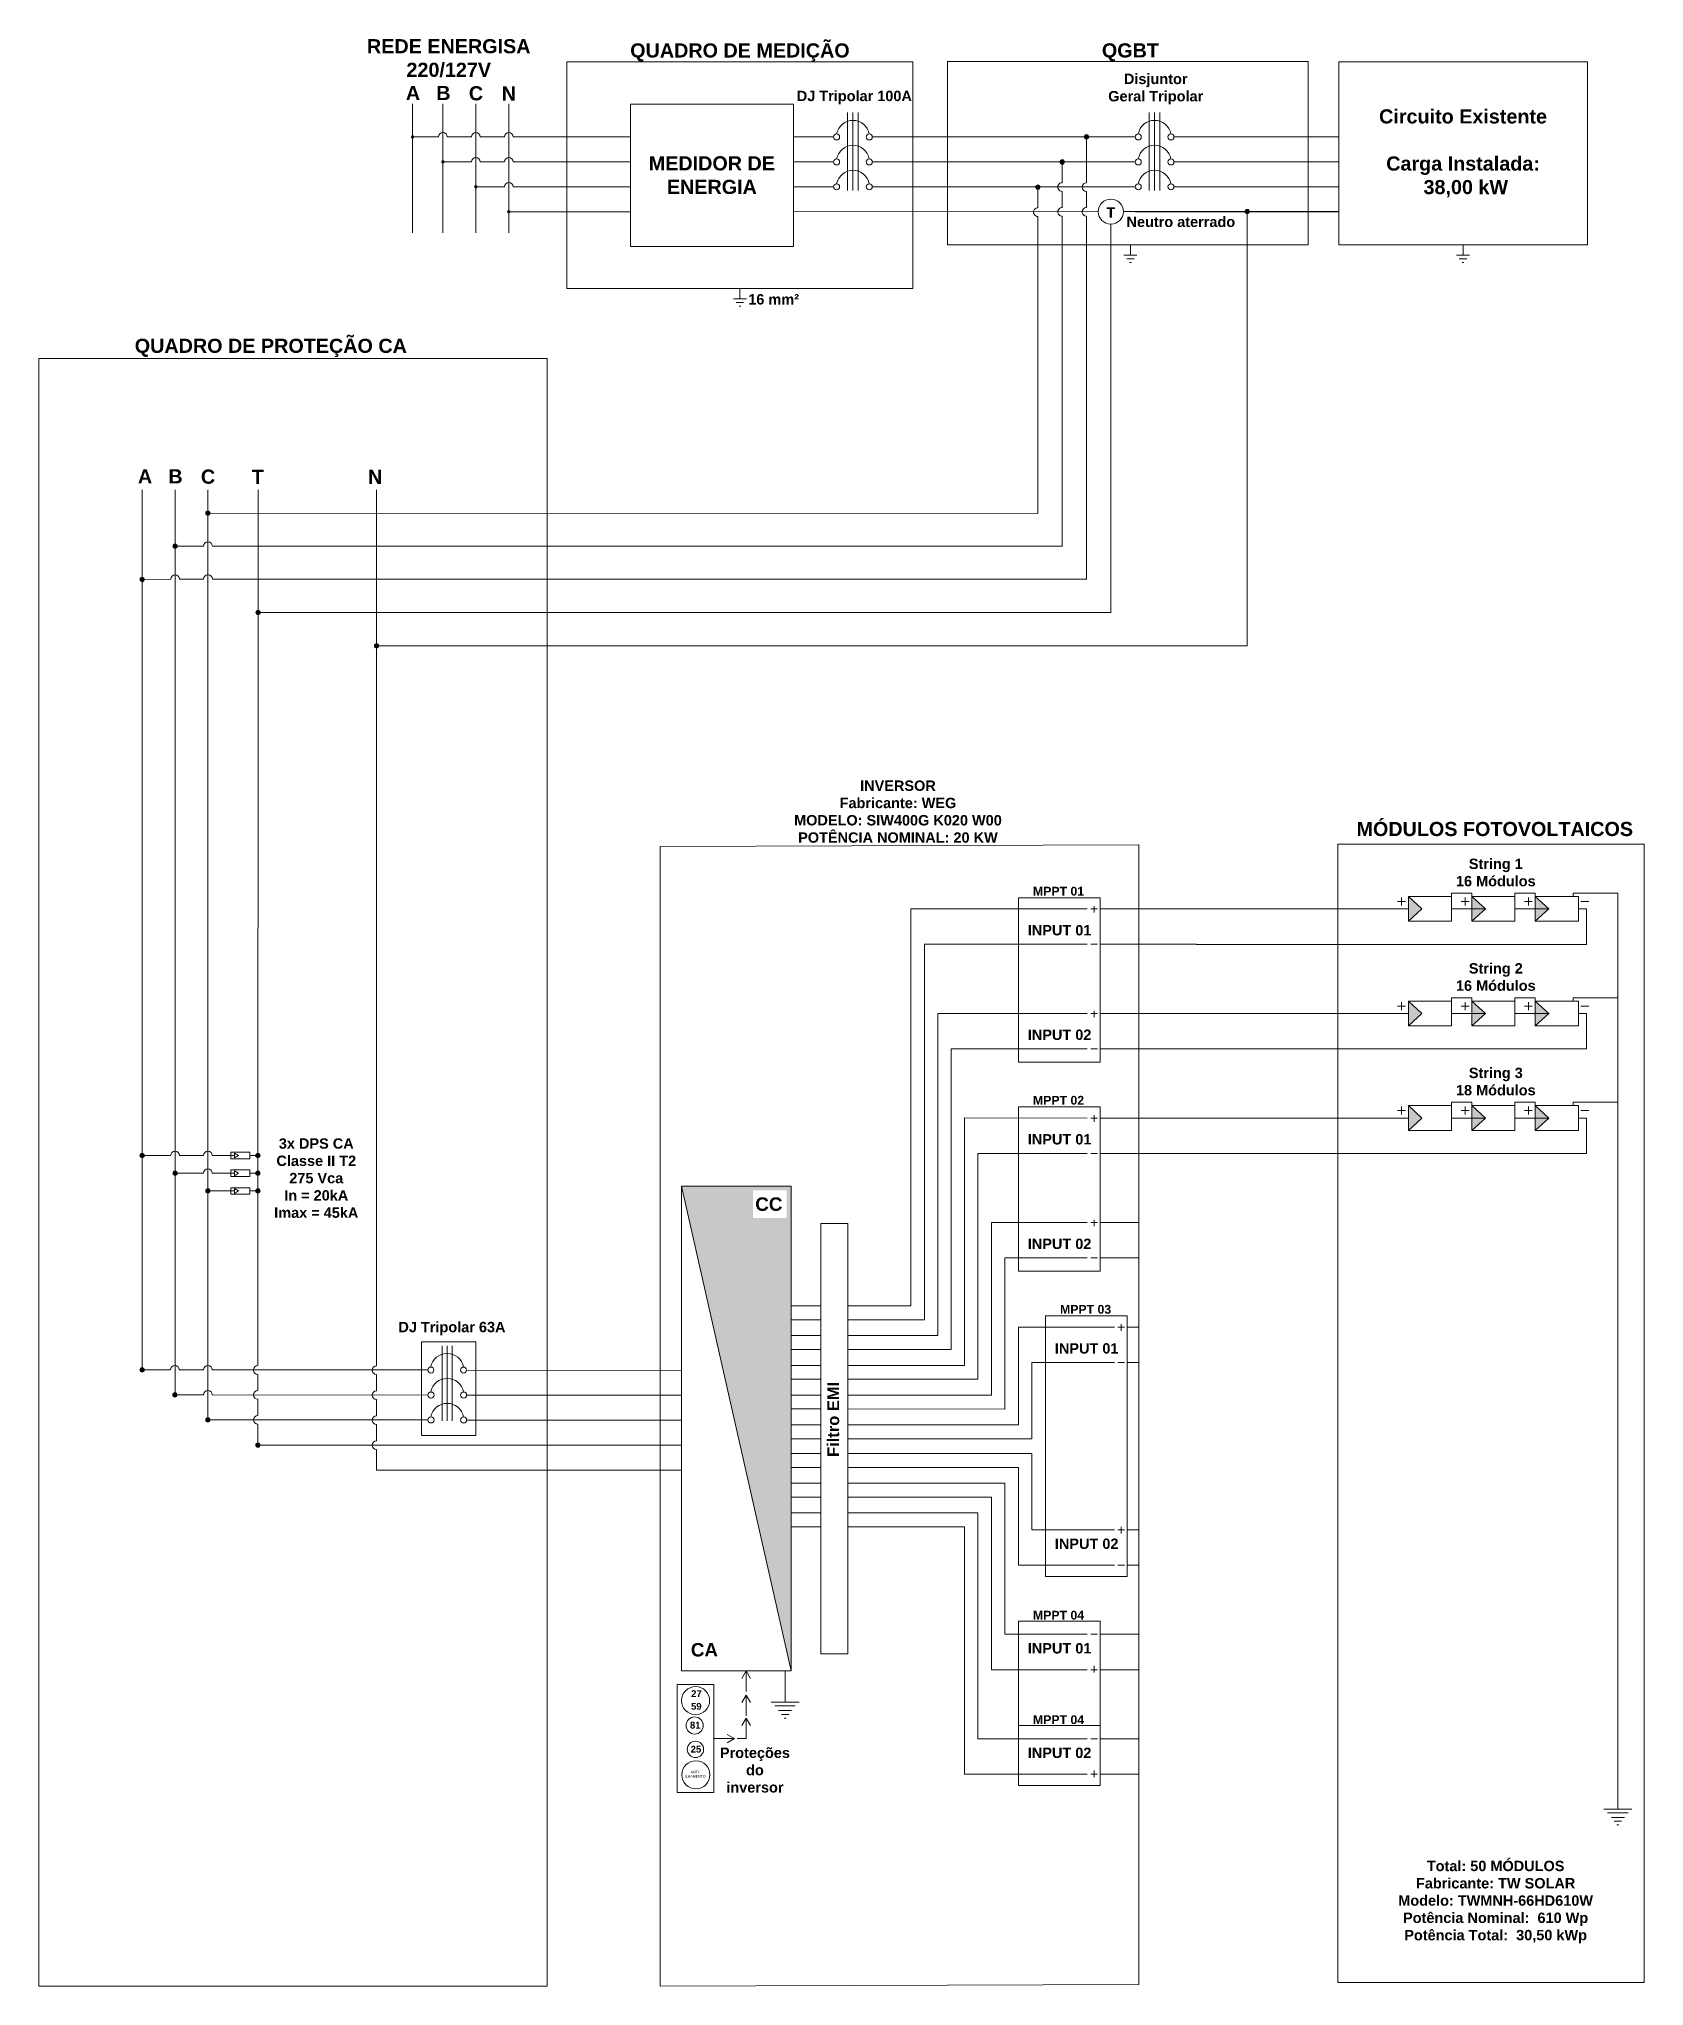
# Model space of a CAD drawing. Header units: millimetres. Extents: x 3949 to 5729, y -1961 to -943.
# Drawn here: x 5354.9 to 5428, y -1851.2 to -1762.5 of the extents above; entities that cross this region are included whole.
import ezdxf

# ---------------------------------------------------------------- set-up
doc = ezdxf.new("R2010")
doc.units = ezdxf.units.MM
doc.linetypes.add('ACAD_ISO03W100', pattern=[30, 12, -18])
doc.layers.add('DESENHO', color=7, linetype='Continuous', lineweight=0)
doc.layers.add('Terxto ok', color=3, linetype='Continuous')
doc.styles.add('Annotative', font='arial.ttf')
doc.styles.add('PDF Arial', font='arial.ttf')
doc.styles.get("Standard").update_dxf_attribs({"font": 'arial.ttf'})

msp = doc.modelspace()

# ---------------------------------------------------------------- texts
at = {"lineweight": 0, "insert": (5409.784, -1771.107), "char_height": 0.47231, "width": 5.82315, "attachment_point": 9, "style": 'PDF Arial'}
msp.add_mtext('\\pxqc;{\\fArial|b1|i0|c0|p34;Neutro aterrado}', dxfattribs=at)
at = {"color": 5, "lineweight": 0, "insert": (5370.506, -1782.804), "char_height": 0.64396, "width": 9.87538, "attachment_point": 9, "style": 'PDF Arial'}
msp.add_mtext('{\\fArial|b1|i0|c0|p34;N}', dxfattribs=at)
at = {"layer": 'DESENHO', "lineweight": 0, "style": 'PDF Arial'}
for s, insert, char_height, width, attachment_point in [('\\pxqc;{\\fArial|b1|i0|c0|p34;REDE ENERGISA\\P220/127V}', (5368.654, -1764.28), 0.64396, 9.75739, 7), ('{\\fArial|b1|i0|c0|p34;A}', (5372.228, -1765.317), 0.64396, 9.87538, 9), ('{\\fArial|b1|i0|c0|p34;B}', (5373.613, -1765.317), 0.64396, 9.87538, 9), ('{\\fArial|b1|i0|c0|p34;C}', (5375.096, -1765.34), 0.64396, 9.87538, 9), ('\\pxqc;{\\fArial|b1|i0|c0|p34;DJ Tripolar 100A}', (5395.02, -1765.509), 0.47231, 6.03391, 9), ('\\pxqc;{\\fArial|b1|i0|c0|p34;Disjuntor \\P\\pt9;Geral Tripolar}', (5408.746, -1765.52), 0.47231, 6.03391, 9), ('\\pxqc;{\\fArial|b1|i0|c0|p34;Circuito Existente\\P\\PCarga Instalada:\\P\\pq*; 38,00 kW }', (5419.725, -1767.745), 0.64396, 11.3255, 5), ('\\pxqc;{\\fArial|b1|i0|c0|p34;MEDIDOR DE ENERGIA}', (5385.514, -1768.741), 0.64396, 7.4245, 5), ('{\\fArial|b1|i0|c0|p34;A}', (5360.026, -1782.779), 0.64396, 9.87538, 9), ('{\\fArial|b1|i0|c0|p34;B}', (5361.412, -1782.779), 0.64396, 9.87538, 9), ('{\\fArial|b1|i0|c0|p34;C}', (5362.894, -1782.802), 0.64396, 9.87538, 9), ('{\\fArial|b1|i0|c0|p34;MÓDULOS FOTOVOLTAICOS}', (5414.874, -1798.85), 0.64396, 13.89124, 7), ('\\pxqc;{\\fArial|b1|i0|c0|p34;String 1\\P16 Módulos}', (5423.711, -1801.136), 0.47231, 4.98963, 9), ('{\\fArial|b1|i0|c0|p34;MPPT 01}', (5402.468, -1801.557), 0.4, 4.98963, 9), ('{\\fArial|b1|i0|c0|p34;INPUT 01}', (5402.799, -1803.372), 0.47231, 4.98963, 9), ('\\pxqc;{\\fArial|b1|i0|c0|p34;String 2\\P16 Módulos}', (5423.711, -1805.897), 0.47231, 4.98963, 9), ('{\\fArial|b1|i0|c0|p34;INPUT 02}', (5402.799, -1808.134), 0.47231, 4.98963, 9), ('\\pxqc;{\\fArial|b1|i0|c0|p34;String 3\\P18 Módulos}', (5423.711, -1810.659), 0.47231, 4.98963, 9), ('{\\fArial|b1|i0|c0|p34;MPPT 02}', (5402.468, -1811.081), 0.4, 4.98963, 9), ('\\pxqc;{\\fArial|b1|i0|c0|p34;3x DPS CA\\PClasse II T2\\P275 Vca\\PIn = 20kA\\PImax = 45kA}', (5369.994, -1816.237), 0.47231, 4.98963, 9), ('{\\fArial|b1|i0|c0|p34;INPUT 01}', (5402.799, -1812.895), 0.47231, 4.98963, 9), ('{\\fArial|b1|i0|c0|p34;INPUT 02}', (5402.799, -1817.657), 0.47231, 4.98963, 9), ('{\\fArial|b1|i0|c0|p34;MPPT 03}', (5403.7, -1820.604), 0.4, 4.98963, 9), ('\\pxqc;{\\fArial|b1|i0|c0|p34;DJ Tripolar 63A}', (5375.99, -1821.583), 0.47231, 4.62261, 9), ('{\\fArial|b1|i0|c0|p34;INPUT 01}', (5404.032, -1822.419), 0.47231, 4.98963, 9), ('{\\fArial|b1|i0|c0|p34;INPUT 02}', (5404.032, -1830.838), 0.47231, 4.98963, 3), ('{\\fArial|b1|i0|c0|p34;MPPT 04}', (5402.468, -1834.128), 0.4, 4.98963, 3), ('{\\fArial|b1|i0|c0|p34;INPUT 01}', (5402.799, -1835.6), 0.47231, 4.98963, 3), ('{\\fArial|b1|i0|c0|p34;MPPT 04}', (5402.468, -1838.89), 0.4, 4.98963, 3), ('{\\fArial|b1|i0|c0|p34;INPUT 02}', (5402.799, -1840.362), 0.47231, 4.98963, 3)]:
    msp.add_mtext(s, dxfattribs=dict(at, insert=insert, char_height=char_height, width=width, attachment_point=attachment_point))
at = {"layer": 'DESENHO', "lineweight": 0, "attachment_point": 9}
for s, width, gutter_width, heights, insert, char_height, style in [('\\pxqc;{\\fArial|b1|i0|c0|p34;QUADRO DE MEDIÇÃO}', 15.76132, 18.41, [2.491], (5394.674, -1763.574), 0.64396, 'PDF Arial'), ('\\pxqc;{\\fArial|b1|i0|c0|p34;QGBT}', 10.56614, 25.896, [0.713], (5409.859, -1763.562), 0.64396, 'PDF Arial'), ('{\\fArial|b1|i0|c0|p34;QUADRO DE PROTEÇÃO CA}', 14.79742, 3.948, [2.702], (5371.626, -1777.027), 0.64396, 'PDF Arial'), ('\\pxqc;{\\fArial|b1|i0|c0|p34;INVERSOR\\PFabricante: WEG\\PMODELO:^ISIW400G K020 W00\\PPOTÊNCIA NOMINAL: 20 KW}', 16.39073, 12.5, [5.762], (5402.185, -1799.151), 0.47231, 'Annotative'), ('\\pxqc;{\\fArial|b1|i0|c0|p34;Proteções \\Pdo inversor}', 1.56579, 12.5, [0], (5388.259, -1842.413), 0.47231, 'PDF Arial')]:
    msp.add_mtext_dynamic_manual_height_columns(s, width=width, gutter_width=gutter_width, heights=heights, dxfattribs=dict(at, insert=insert, char_height=char_height, style=style))
at = {"layer": 'DESENHO', "color": 5, "lineweight": 0, "insert": (5376.595, -1765.34), "char_height": 0.64396, "width": 9.87538, "attachment_point": 9, "style": 'PDF Arial'}
msp.add_mtext('{\\fArial|b1|i0|c0|p34;N}', dxfattribs=at)
at = {"layer": 'DESENHO', "color": 3, "lineweight": 0, "insert": (5404.048, -1770.682), "char_height": 0.47343, "attachment_point": 9, "style": 'PDF Arial'}
msp.add_mtext_dynamic_manual_height_columns('\\pxqc;{\\fArial|b1|i0|c0|p34;T}', width=0.72842, gutter_width=19.039, heights=[0.524], dxfattribs=at)
at = {"layer": 'DESENHO', "color": 3, "lineweight": 0, "attachment_point": 9, "style": 'PDF Arial'}
for s, insert, char_height, width in [('{\\fArial|b1|i0|c0|p34;16 mm²}', (5389.483, -1774.637), 0.47231, 5.3936), ('{\\fArial|b1|i0|c0|p34;T}', (5365.108, -1782.802), 0.64396, 9.87538)]:
    msp.add_mtext(s, dxfattribs=dict(at, insert=insert, char_height=char_height, width=width))
at = {"layer": 'DESENHO', "lineweight": 0, "char_height": 0.61217, "attachment_point": 9, "style": 'PDF Arial'}
for s, insert in [('{\\fArial|b1|i0|c0|p34;CC}', (5388.727, -1815.92)), ('{\\fArial|b1|i0|c0|p34;CA}', (5385.792, -1836.219))]:
    msp.add_mtext(s, dxfattribs=dict(at, insert=insert))
at = {"layer": 'DESENHO', "lineweight": 0, "insert": (5390.772, -1827.122), "char_height": 0.5378, "attachment_point": 1, "rotation": 90, "style": 'PDF Arial'}
msp.add_mtext('{\\fArial|b1|i0|c0|p34;Filtro EMI}', dxfattribs=at)
at = {"layer": 'DESENHO', "lineweight": 0, "char_height": 0.31036, "attachment_point": 3}
for s, width, heights, insert in [('\\pxql;{\\fArial|b1|i0|c0|p34;59}', 3.9314, [0.102], (5388.497, -1838.325)), ('\\pxql;{\\fArial|b1|i0|c0|p34;27}', 3.9314, [0.102], (5388.503, -1837.747)), ('\\pxql;{\\fArial|b1|i0|c0|p34;81}', 3.9314, [0.102], (5388.448, -1839.182)), ('\\pxql;{\\fArial|b1|i0|c0|p34;25}', 3.9314, [0.102], (5388.481, -1840.276)), ('\\pxqc;{\\H0.375x;ANTI-\\PILHAMENTO}', 1.94381, [0.999], (5385.73, -1841.413))]:
    msp.add_mtext_dynamic_manual_height_columns(s, width=width, gutter_width=12.5, heights=heights, dxfattribs=dict(at, insert=insert))
at = {"layer": 'Terxto ok', "color": 0, "lineweight": 0, "insert": (5427.22, -1849.279, 330.515), "char_height": 0.47231, "width": 12.02187, "attachment_point": 9, "style": 'Annotative'}
msp.add_mtext('\\pxqc,t12;{\\fArial|b1|i0|c0|p34;Total: 50 MÓDULOS \\P\\ptz;Fabricante: TW SOLAR\\PModelo: TWMNH-66HD610W\\PPotência Nominal:  610 Wp\\PPotência Total:  30,50 kWp}', dxfattribs=at)

# ---------------------------------------------------------------- hatches: boundary and pattern name
at = {"lineweight": 0}
h = msp.add_hatch(color=5, dxfattribs=at)
h.dxf.hatch_style = 1
h.paths.add_polyline_path([(5370.349, -1790.176, 1), (5370.15, -1790.176, 1)])
at = {"layer": 'DESENHO', "lineweight": 0}
h = msp.add_hatch(color=256, dxfattribs=at)
h.dxf.hatch_style = 1
h.paths.add_polyline_path([(5371.967, -1766.999, -1), (5371.808, -1766.999, -1)])
h = msp.add_hatch(color=256, dxfattribs=at)
h.dxf.hatch_style = 1
h.paths.add_polyline_path([(5402.676, -1766.999, 1), (5402.477, -1766.999, 1)])
h = msp.add_hatch(color=256, dxfattribs=at)
h.dxf.hatch_style = 1
h.paths.add_polyline_path([(5373.347, -1768.131, -1), (5373.188, -1768.131, -1)])
h = msp.add_hatch(color=256, dxfattribs=at)
h.dxf.hatch_style = 1
h.paths.add_polyline_path([(5401.569, -1768.139, 1), (5401.37, -1768.139, 1)])
h = msp.add_hatch(color=256, dxfattribs=at)
h.dxf.hatch_style = 1
h.paths.add_polyline_path([(5374.847, -1769.266, -1), (5374.688, -1769.266, -1)])
h = msp.add_hatch(color=256, dxfattribs=at)
h.dxf.hatch_style = 1
h.paths.add_polyline_path([(5400.461, -1769.281, 1), (5400.262, -1769.281, 1)])
h = msp.add_hatch(color=5, dxfattribs=at)
h.dxf.hatch_style = 1
h.paths.add_polyline_path([(5376.347, -1770.402, -1), (5376.188, -1770.402, -1)])
h = msp.add_hatch(color=5, dxfattribs=at)
h.dxf.hatch_style = 1
h.paths.add_polyline_path([(5409.994, -1770.399, 1), (5409.795, -1770.399, 1)])
h = msp.add_hatch(color=256, dxfattribs=at)
h.dxf.hatch_style = 1
h.paths.add_polyline_path([(5362.666, -1784.133, 1), (5362.467, -1784.133, 1)])
h = msp.add_hatch(color=256, dxfattribs=at)
h.dxf.hatch_style = 1
h.paths.add_polyline_path([(5361.172, -1785.641, 1), (5360.973, -1785.641, 1)])
h = msp.add_hatch(color=256, dxfattribs=at)
h.dxf.hatch_style = 1
h.paths.add_polyline_path([(5359.673, -1787.149, 1), (5359.474, -1787.149, 1)])
h = msp.add_hatch(color=3, dxfattribs=at)
h.dxf.hatch_style = 1
h.paths.add_polyline_path([(5364.951, -1788.657, 1), (5364.752, -1788.657, 1)])
h = msp.add_hatch(color=256, dxfattribs=at)
h.dxf.hatch_style = 1
h.paths.add_polyline_path([(5417.238, -1801.597), (5417.238, -1802.724), (5417.848, -1802.161)])
h = msp.add_hatch(color=256, dxfattribs=at)
h.dxf.hatch_style = 1
h.paths.add_polyline_path([(5420.742, -1802.161), (5420.132, -1802.724), (5420.132, -1801.597)])
h.paths.add_polyline_path([(5423.01, -1801.597), (5423.636, -1802.161), (5423.01, -1802.724)])
h = msp.add_hatch(color=256, dxfattribs=at)
h.dxf.hatch_style = 1
h.paths.add_polyline_path([(5417.238, -1806.359), (5417.238, -1807.485), (5417.848, -1806.922)])
h = msp.add_hatch(color=256, dxfattribs=at)
h.dxf.hatch_style = 1
h.paths.add_polyline_path([(5420.742, -1806.922), (5420.132, -1807.485), (5420.132, -1806.359)])
h.paths.add_polyline_path([(5423.01, -1806.359), (5423.636, -1806.922), (5423.01, -1807.485)])
h = msp.add_hatch(color=256, dxfattribs=at)
h.dxf.hatch_style = 1
h.paths.add_polyline_path([(5417.238, -1811.121), (5417.238, -1812.247), (5417.848, -1811.684)])
h = msp.add_hatch(color=256, dxfattribs=at)
h.dxf.hatch_style = 1
h.paths.add_polyline_path([(5420.742, -1811.684), (5420.132, -1812.247), (5420.132, -1811.121)])
h.paths.add_polyline_path([(5423.01, -1811.121), (5423.636, -1811.684), (5423.01, -1812.247)])
h = msp.add_hatch(color=256, dxfattribs=at)
h.dxf.hatch_style = 1
h.paths.add_polyline_path([(5359.666, -1813.393, 1), (5359.467, -1813.393, 1)])
h = msp.add_hatch(color=256, dxfattribs=at)
h.dxf.hatch_style = 1
h.paths.add_polyline_path([(5364.745, -1813.393, 1), (5364.944, -1813.393, 1)])
h = msp.add_hatch(color=256, dxfattribs=at)
h.dxf.hatch_style = 1
h.paths.add_polyline_path([(5361.166, -1814.2, 1), (5360.967, -1814.2, 1)])
h = msp.add_hatch(color=256, dxfattribs=at)
h.dxf.hatch_style = 1
h.paths.add_polyline_path([(5364.745, -1814.2, 1), (5364.944, -1814.2, 1)])
h = msp.add_hatch(color=256, dxfattribs=at)
h.dxf.hatch_style = 1
h.paths.add_polyline_path([(5362.666, -1815.007, 1), (5362.467, -1815.007, 1)])
h = msp.add_hatch(color=256, dxfattribs=at)
h.dxf.hatch_style = 1
h.paths.add_polyline_path([(5364.745, -1815.006, 1), (5364.944, -1815.006, 1)])
h = msp.add_hatch(color=256, dxfattribs=at)
h.dxf.hatch_style = 1
h.paths.add_polyline_path([(5389.131, -1814.786), (5384.139, -1814.786), (5389.131, -1836.87)])
h.paths.add_polyline_path([(5387.382, -1816.244), (5388.924, -1816.244), (5388.924, -1814.983), (5387.382, -1814.983)], flags=16)
h = msp.add_hatch(color=256, dxfattribs=at)
h.dxf.hatch_style = 1
h.paths.add_polyline_path([(5359.662, -1823.16, 1), (5359.463, -1823.16, 1)])
h = msp.add_hatch(color=256, dxfattribs=at)
h.dxf.hatch_style = 1
h.paths.add_polyline_path([(5361.162, -1824.296, 1), (5360.963, -1824.296, 1)])
h = msp.add_hatch(color=256, dxfattribs=at)
h.dxf.hatch_style = 1
h.paths.add_polyline_path([(5362.666, -1825.432, 1), (5362.467, -1825.432, 1)])
h = msp.add_hatch(color=3, dxfattribs=at)
h.dxf.hatch_style = 1
h.paths.add_polyline_path([(5364.939, -1826.578, 1), (5364.74, -1826.578, 1)])

# ---------------------------------------------------------------- linework, layer by layer
at = {"color": 5, "lineweight": 0}
for p, q in [((5404.255, -1770.399), (5414.062, -1770.399)), ((5409.886, -1790.176), (5409.886, -1770.399)), ((5370.249, -1783.07), (5370.249, -1822.973)), ((5370.249, -1790.176), (5409.886, -1790.176)), ((5370.247, -1824.109), (5370.247, -1823.37)), ((5370.248, -1825.245), (5370.247, -1824.506)), ((5370.247, -1826.384), (5370.248, -1825.642)), ((5370.247, -1826.782), (5370.247, -1827.729)), ((5384.139, -1827.729), (5370.247, -1827.729))]:
    msp.add_line(p, q, dxfattribs=at)
msp.add_circle((5370.249, -1790.176), 0.0994, dxfattribs=at)
for centre in [(5370.247, -1823.171), (5370.247, -1824.307), (5370.248, -1825.443), (5370.247, -1826.583)]:
    msp.add_arc(centre, 0.199, 90, 270, dxfattribs=at)
at = {"layer": 'DESENHO', "lineweight": 0}
for p, q in [((5371.882, -1765.486), (5371.882, -1771.36)), ((5373.268, -1765.486), (5373.268, -1771.36)), ((5374.768, -1765.486), (5374.768, -1771.36)), ((5391.699, -1769.443), (5391.699, -1765.892)), ((5391.936, -1769.443), (5391.936, -1765.892)), ((5392.173, -1769.443), (5392.173, -1765.892)), ((5405.435, -1769.443), (5405.435, -1765.892)), ((5405.672, -1769.443), (5405.672, -1765.892)), ((5405.91, -1769.443), (5405.91, -1765.892)), ((5373.069, -1766.999), (5371.967, -1766.999)), ((5373.466, -1766.999), (5374.569, -1766.999)), ((5374.966, -1766.999), (5376.069, -1766.999)), ((5376.466, -1766.999), (5381.802, -1766.999)), ((5389.227, -1766.999), (5391.061, -1766.999)), ((5392.821, -1766.999), (5404.798, -1766.999)), ((5402.577, -1769.082), (5402.577, -1767.098)), ((5406.558, -1766.999), (5414.062, -1766.999)), ((5374.569, -1768.135), (5373.268, -1768.135)), ((5376.069, -1768.135), (5374.966, -1768.135)), ((5381.802, -1768.135), (5376.466, -1768.135)), ((5391.061, -1768.135), (5389.227, -1768.135)), ((5404.798, -1768.135), (5392.821, -1768.135)), ((5401.469, -1769.082), (5401.47, -1768.139)), ((5402.577, -1767.773), (5402.577, -1769.082)), ((5414.062, -1768.135), (5406.558, -1768.135)), ((5376.069, -1769.27), (5374.768, -1769.27)), ((5381.802, -1769.27), (5376.466, -1769.27)), ((5389.227, -1769.27), (5391.061, -1769.27)), ((5392.821, -1769.27), (5404.798, -1769.27)), ((5400.361, -1770.224), (5400.361, -1769.281)), ((5406.558, -1769.27), (5414.062, -1769.27)), ((5401.469, -1770.211), (5401.469, -1769.479)), ((5400.361, -1784.144), (5400.361, -1770.609)), ((5401.469, -1785.652), (5401.469, -1770.609)), ((5359.573, -1823.061), (5359.574, -1783.07)), ((5361.072, -1824.197), (5361.072, -1783.07)), ((5362.566, -1825.333), (5362.566, -1783.07)), ((5362.566, -1784.133), (5400.361, -1784.144)), ((5361.072, -1785.641), (5362.367, -1785.64)), ((5362.766, -1785.641), (5401.469, -1785.641)), ((5360.873, -1787.148), (5359.574, -1787.149)), ((5361.272, -1787.148), (5362.368, -1787.147)), ((5362.767, -1787.148), (5402.577, -1787.148)), ((5419.193, -1802.161), (5420.742, -1802.161)), ((5422.087, -1802.161), (5423.636, -1802.161)), ((5424.981, -1802.161), (5425.342, -1802.161)), ((5425.342, -1802.161), (5424.981, -1802.161)), ((5425.342, -1802.161), (5425.342, -1803.774)), ((5395.193, -1803.773), (5395.192, -1820.882)), ((5407.589, -1803.772), (5403.201, -1803.772)), ((5407.589, -1803.774), (5425.342, -1803.774)), ((5419.193, -1806.922), (5420.742, -1806.922)), ((5422.087, -1806.922), (5423.636, -1806.922)), ((5424.981, -1806.922), (5425.342, -1806.922)), ((5425.342, -1806.922), (5424.981, -1806.922)), ((5425.342, -1806.922), (5425.342, -1808.535)), ((5396.413, -1808.535), (5396.413, -1822.234)), ((5407.589, -1808.534), (5403.201, -1808.534)), ((5407.589, -1808.535), (5425.342, -1808.535)), ((5419.193, -1811.684), (5420.742, -1811.684)), ((5422.087, -1811.684), (5423.636, -1811.684)), ((5424.981, -1811.684), (5425.342, -1811.684)), ((5425.342, -1811.684), (5424.981, -1811.684)), ((5425.342, -1811.684), (5425.342, -1813.297)), ((5359.567, -1813.393), (5360.868, -1813.393)), ((5359.666, -1813.393), (5359.567, -1813.393)), ((5361.265, -1813.393), (5362.368, -1813.393)), ((5362.765, -1813.393), (5363.609, -1813.393)), ((5364.48, -1813.393), (5364.944, -1813.393)), ((5397.633, -1813.297), (5397.632, -1823.586)), ((5407.589, -1813.296), (5403.201, -1813.296)), ((5407.589, -1813.297), (5425.342, -1813.297)), ((5361.067, -1814.2), (5362.368, -1814.2)), ((5361.166, -1814.2), (5361.067, -1814.2)), ((5362.765, -1814.2), (5363.609, -1814.2)), ((5364.48, -1814.2), (5364.944, -1814.2)), ((5362.666, -1815.007), (5362.566, -1815.007)), ((5364.48, -1815.006), (5364.944, -1815.006)), ((5398.853, -1818.058), (5398.853, -1824.938)), ((5404.963, -1818.057), (5403.201, -1818.057)), ((5390.471, -1820.882), (5389.131, -1820.882)), ((5395.192, -1820.882), (5391.7, -1820.882)), ((5373.228, -1825.473), (5373.228, -1822.066)), ((5373.456, -1825.473), (5373.456, -1822.066)), ((5373.685, -1825.473), (5373.685, -1822.066)), ((5390.471, -1822.234), (5389.131, -1822.234)), ((5396.412, -1822.234), (5391.7, -1822.234)), ((5359.662, -1823.16), (5359.563, -1823.16)), ((5361.261, -1823.16), (5362.368, -1823.16)), ((5362.765, -1823.16), (5372.582, -1823.16)), ((5374.342, -1823.166), (5384.139, -1823.177)), ((5400.086, -1822.82), (5400.086, -1826.289)), ((5404.963, -1822.819), (5404.434, -1822.819)), ((5390.471, -1823.586), (5389.131, -1823.586)), ((5397.632, -1823.586), (5391.7, -1823.586)), ((5361.162, -1824.296), (5361.063, -1824.296)), ((5361.067, -1824.296), (5362.368, -1824.296)), ((5362.765, -1824.296), (5372.587, -1824.3)), ((5374.347, -1824.302), (5384.139, -1824.312)), ((5390.471, -1824.937), (5389.131, -1824.937)), ((5398.853, -1824.938), (5391.7, -1824.937)), ((5362.666, -1825.432), (5362.566, -1825.432)), ((5362.566, -1825.432), (5372.587, -1825.437)), ((5374.347, -1825.439), (5384.139, -1825.448)), ((5390.471, -1826.289), (5389.131, -1826.289)), ((5400.086, -1826.289), (5391.7, -1826.289)), ((5390.471, -1826.968), (5389.131, -1826.968)), ((5390.471, -1828.32), (5389.131, -1828.32)), ((5398.853, -1828.32), (5391.7, -1828.32)), ((5398.853, -1835.199), (5398.853, -1828.32)), ((5390.471, -1829.672), (5389.131, -1829.672)), ((5397.632, -1829.672), (5391.7, -1829.672)), ((5397.633, -1839.961), (5397.632, -1829.672)), ((5404.963, -1832.05), (5404.434, -1832.05)), ((5404.963, -1835.2), (5403.201, -1835.2)), ((5387.079, -1836.87), (5386.885, -1837.206)), ((5387.079, -1837.81), (5387.079, -1836.87)), ((5387.079, -1836.87), (5387.273, -1837.206)), ((5388.849, -1838.295), (5388.849, -1836.87)), ((5387.079, -1837.97), (5386.885, -1838.306)), ((5387.079, -1838.91), (5387.079, -1837.97)), ((5387.079, -1837.97), (5387.273, -1838.306)), ((5387.079, -1839.012), (5386.885, -1839.348)), ((5387.079, -1839.951), (5387.079, -1839.012)), ((5387.079, -1839.012), (5387.273, -1839.348)), ((5388.807, -1839.016), (5388.892, -1839.016)), ((5385.603, -1839.951), (5385.603, -1839.951)), ((5385.603, -1839.951), (5386.542, -1839.951)), ((5386.542, -1839.951), (5386.206, -1839.757)), ((5386.542, -1839.951), (5386.206, -1840.145)), ((5387.079, -1839.951), (5386.669, -1839.951)), ((5404.963, -1839.962), (5403.201, -1839.962))]:
    msp.add_line(p, q, dxfattribs=at)
at = {"layer": 'DESENHO', "color": 5, "lineweight": 0}
for p, q in [((5376.267, -1765.486), (5376.267, -1771.36)), ((5381.802, -1770.406), (5376.267, -1770.406)), ((5403.115, -1770.399), (5389.227, -1770.406)), ((5414.062, -1770.406), (5404.798, -1770.406))]:
    msp.add_line(p, q, dxfattribs=at)
at = {"layer": 'DESENHO', "color": 0, "lineweight": 0}
for p, q in [((5402.577, -1770.211), (5402.577, -1769.479)), ((5402.577, -1787.159), (5402.577, -1770.609))]:
    msp.add_line(p, q, dxfattribs=at)
at = {"layer": 'DESENHO', "color": 3, "lineweight": 0}
for p, q in [((5403.685, -1770.969), (5403.685, -1771.53)), ((5403.685, -1771.53), (5403.685, -1788.668)), ((5404.576, -1772.381), (5404.576, -1771.916)), ((5419.725, -1772.381), (5419.725, -1771.916)), ((5404.534, -1772.721), (5404.619, -1772.721)), ((5419.683, -1772.721), (5419.768, -1772.721)), ((5386.793, -1774.366), (5386.793, -1773.902)), ((5386.751, -1774.706), (5386.835, -1774.706)), ((5364.84, -1822.96), (5364.852, -1783.07)), ((5364.852, -1788.657), (5403.685, -1788.657)), ((5424.735, -1801.441), (5424.735, -1801.441)), ((5424.735, -1801.441), (5426.777, -1801.441)), ((5426.777, -1801.441), (5426.777, -1843.159)), ((5424.735, -1806.203), (5424.735, -1806.203)), ((5424.735, -1806.203), (5426.777, -1806.203)), ((5424.735, -1810.964), (5424.735, -1810.964)), ((5424.735, -1810.964), (5426.777, -1810.964)), ((5364.84, -1823.359), (5364.84, -1824.097)), ((5364.84, -1824.497), (5364.84, -1825.234)), ((5364.84, -1825.633), (5364.839, -1826.479)), ((5384.139, -1826.585), (5364.84, -1826.578)), ((5426.734, -1843.881), (5426.819, -1843.881))]:
    msp.add_line(p, q, dxfattribs=at)
at = {"layer": 'DESENHO', "color": 1, "lineweight": 0}
for p, q in [((5394.582, -1802.16), (5394.581, -1820.245)), ((5407.589, -1802.16), (5403.201, -1802.16)), ((5407.589, -1802.161), (5417.238, -1802.161)), ((5395.803, -1806.922), (5395.802, -1821.597)), ((5407.589, -1806.922), (5403.201, -1806.922)), ((5407.589, -1806.922), (5417.238, -1806.922)), ((5397.023, -1811.683), (5397.022, -1822.949)), ((5407.589, -1811.684), (5403.201, -1811.684)), ((5407.589, -1811.684), (5417.238, -1811.684)), ((5398.243, -1816.445), (5398.243, -1824.301)), ((5404.963, -1816.445), (5403.201, -1816.445)), ((5390.471, -1820.245), (5389.131, -1820.245)), ((5394.581, -1820.245), (5391.7, -1820.245)), ((5390.471, -1821.597), (5389.131, -1821.597)), ((5395.802, -1821.597), (5391.7, -1821.597)), ((5399.476, -1821.207), (5399.475, -1825.653)), ((5404.963, -1821.207), (5404.434, -1821.207)), ((5390.471, -1822.949), (5389.131, -1822.949)), ((5397.022, -1822.949), (5391.7, -1822.949)), ((5390.471, -1824.301), (5389.131, -1824.301)), ((5398.243, -1824.301), (5391.7, -1824.301)), ((5390.471, -1825.652), (5389.131, -1825.652)), ((5399.475, -1825.653), (5391.7, -1825.652)), ((5390.471, -1827.605), (5389.131, -1827.605)), ((5400.086, -1826.968), (5391.7, -1826.968)), ((5399.475, -1827.605), (5391.7, -1827.605)), ((5399.476, -1832.05), (5399.475, -1827.605)), ((5400.086, -1830.437), (5400.086, -1826.968)), ((5390.471, -1828.957), (5389.131, -1828.957)), ((5398.243, -1828.956), (5391.7, -1828.956)), ((5398.243, -1836.812), (5398.243, -1828.956)), ((5390.471, -1830.308), (5389.131, -1830.308)), ((5397.022, -1830.308), (5391.7, -1830.308)), ((5397.023, -1841.574), (5397.022, -1830.308)), ((5404.963, -1830.438), (5404.434, -1830.438)), ((5404.963, -1836.812), (5403.201, -1836.812)), ((5404.963, -1841.574), (5403.201, -1841.574))]:
    msp.add_line(p, q, dxfattribs=at)
at = {"layer": 'DESENHO', "color": 18, "lineweight": 0, "true_color": 0x000000}
for p, q in [((5363.609, -1813.393), (5363.774, -1813.393)), ((5363.962, -1813.393), (5363.774, -1813.282)), ((5363.774, -1813.505), (5363.774, -1813.282)), ((5363.774, -1813.505), (5363.962, -1813.393)), ((5363.609, -1814.2), (5363.774, -1814.2)), ((5363.962, -1814.2), (5363.774, -1814.088)), ((5363.774, -1814.311), (5363.774, -1814.088)), ((5363.774, -1814.311), (5363.962, -1814.2)), ((5363.609, -1815.006), (5363.774, -1815.006)), ((5363.962, -1815.006), (5363.774, -1814.895)), ((5363.774, -1815.118), (5363.774, -1814.895)), ((5363.774, -1815.118), (5363.962, -1815.006))]:
    msp.add_line(p, q, dxfattribs=at)
at = {"layer": 'DESENHO'}
msp.add_line((5363.609, -1815.006), (5362.566, -1815.007), dxfattribs=at)
at = {"layer": 'DESENHO', "linetype": 'ACAD_ISO03W100', "lineweight": 0}
msp.add_line((5359.5, -1823.16), (5360.864, -1823.16), dxfattribs=at)
at = {"layer": 'DESENHO', "lineweight": 0}
for points in [[(5394.674, -1773.902), (5378.912, -1773.902), (5378.912, -1763.574), (5394.674, -1763.574)], [(5396.244, -1763.562), (5412.674, -1763.562), (5412.674, -1771.916), (5396.244, -1771.916)], [(5425.388, -1763.574), (5414.062, -1763.574), (5414.062, -1771.916), (5425.388, -1771.916)], [(5389.227, -1765.5), (5381.802, -1765.5), (5381.802, -1771.983), (5389.227, -1771.983)], [(5383.158, -1799.317), (5404.963, -1799.247), (5404.963, -1851.151), (5383.158, -1851.221)], [(5427.968, -1799.218), (5414.021, -1799.218), (5414.021, -1851.06), (5427.968, -1851.06)], [(5403.201, -1801.648), (5399.476, -1801.648), (5399.476, -1809.139), (5403.201, -1809.139)], [(5419.193, -1802.724), (5417.238, -1802.724), (5417.238, -1801.597), (5419.193, -1801.597)], [(5422.087, -1802.724), (5420.132, -1802.724), (5420.132, -1801.597), (5422.087, -1801.597)], [(5424.981, -1802.724), (5423.01, -1802.724), (5423.01, -1801.597), (5424.981, -1801.597)], [(5419.193, -1807.485), (5417.238, -1807.485), (5417.238, -1806.359), (5419.193, -1806.359)], [(5422.087, -1807.485), (5420.132, -1807.485), (5420.132, -1806.359), (5422.087, -1806.359)], [(5424.981, -1807.485), (5423.01, -1807.485), (5423.01, -1806.359), (5424.981, -1806.359)], [(5403.201, -1811.172), (5399.476, -1811.172), (5399.476, -1818.662), (5403.201, -1818.662)], [(5419.193, -1812.247), (5417.238, -1812.247), (5417.238, -1811.121), (5419.193, -1811.121)], [(5422.087, -1812.247), (5420.132, -1812.247), (5420.132, -1811.121), (5422.087, -1811.121)], [(5424.981, -1812.247), (5423.01, -1812.247), (5423.01, -1811.121), (5424.981, -1811.121)], [(5363.609, -1813.245), (5364.48, -1813.245), (5364.48, -1813.542), (5363.609, -1813.542)], [(5363.609, -1814.051), (5364.48, -1814.051), (5364.48, -1814.348), (5363.609, -1814.348)], [(5363.609, -1814.858), (5364.48, -1814.858), (5364.48, -1815.155), (5363.609, -1815.155)], [(5389.131, -1814.786), (5384.139, -1814.786), (5384.139, -1836.87), (5389.131, -1836.87)], [(5390.471, -1816.481), (5391.7, -1816.481), (5391.7, -1836.088), (5390.471, -1836.088)], [(5404.434, -1820.695), (5400.708, -1820.695), (5400.708, -1832.562), (5404.434, -1832.562)], [(5403.201, -1842.086), (5399.476, -1842.086), (5399.476, -1834.595), (5403.201, -1834.595)], [(5385.603, -1837.484), (5383.934, -1837.484), (5383.934, -1842.412), (5385.603, -1842.412)], [(5403.201, -1842.086), (5399.476, -1842.086), (5399.476, -1839.357), (5403.201, -1839.357)]]:
    msp.add_lwpolyline(points, close=True, dxfattribs=at)
at = {"layer": 'DESENHO', "color": 3, "lineweight": 0}
for points in [[(5404.279, -1772.381), (5404.576, -1772.381), (5404.874, -1772.381)], [(5404.407, -1772.551), (5404.576, -1772.551), (5404.746, -1772.551)], [(5419.428, -1772.381), (5419.725, -1772.381), (5420.022, -1772.381)], [(5419.555, -1772.551), (5419.725, -1772.551), (5419.895, -1772.551)], [(5386.496, -1774.366), (5386.793, -1774.366), (5387.09, -1774.366)], [(5386.623, -1774.536), (5386.793, -1774.536), (5386.963, -1774.536)], [(5420.132, -1801.597), (5420.132, -1801.441), (5419.193, -1801.441), (5419.193, -1801.597)], [(5423.01, -1801.597), (5423.01, -1801.441), (5422.087, -1801.441), (5422.087, -1801.597)], [(5424.735, -1801.441), (5424.735, -1801.441), (5424.735, -1801.441), (5424.735, -1801.597)], [(5420.132, -1806.359), (5420.132, -1806.203), (5419.193, -1806.203), (5419.193, -1806.359)], [(5423.01, -1806.359), (5423.01, -1806.203), (5422.087, -1806.203), (5422.087, -1806.359)], [(5424.735, -1806.203), (5424.735, -1806.203), (5424.735, -1806.203), (5424.735, -1806.359)], [(5420.132, -1811.121), (5420.132, -1810.964), (5419.193, -1810.964), (5419.193, -1811.121)], [(5423.01, -1811.121), (5423.01, -1810.964), (5422.087, -1810.964), (5422.087, -1811.121)], [(5424.735, -1810.964), (5424.735, -1810.964), (5424.735, -1810.964), (5424.735, -1811.121)], [(5427.413, -1843.159), (5426.14, -1843.159)], [(5426.31, -1843.329), (5426.777, -1843.329), (5427.244, -1843.329)], [(5426.48, -1843.541), (5426.777, -1843.541), (5427.074, -1843.541)], [(5426.607, -1843.711), (5426.777, -1843.711), (5426.946, -1843.711)]]:
    msp.add_lwpolyline(points, dxfattribs=at)
at = {"layer": 'DESENHO'}
for points in [[(5354.869, -1777.084), (5378.019, -1777.084), (5378.019, -1851.221), (5354.869, -1851.221)], [(5372.297, -1821.873), (5374.763, -1821.873), (5374.763, -1826.143), (5372.297, -1826.143)]]:
    msp.add_lwpolyline(points, close=True, dxfattribs=at)
at = {"layer": 'DESENHO', "color": 1, "lineweight": 0}
for points in [[(5402.925, -1802.33), (5402.925, -1802.033)], [(5402.608, -1802.16), (5394.582, -1802.16)], [(5403.074, -1802.16), (5402.777, -1802.16)], [(5402.608, -1806.922), (5395.803, -1806.922)], [(5403.074, -1806.922), (5402.777, -1806.922)], [(5402.925, -1807.092), (5402.925, -1806.795)], [(5402.608, -1811.684), (5397.023, -1811.683)], [(5403.074, -1811.684), (5402.777, -1811.684)], [(5402.925, -1811.853), (5402.925, -1811.556)], [(5402.612, -1816.445), (5398.243, -1816.445)], [(5403.074, -1816.445), (5402.777, -1816.445)], [(5402.925, -1816.615), (5402.925, -1816.318)], [(5403.845, -1821.207), (5399.476, -1821.207)], [(5404.307, -1821.207), (5404.009, -1821.207)], [(5404.158, -1821.377), (5404.158, -1821.08)], [(5403.845, -1830.438), (5400.086, -1830.438)], [(5404.307, -1830.438), (5404.009, -1830.438)], [(5404.158, -1830.608), (5404.158, -1830.311)], [(5402.925, -1836.642), (5402.925, -1836.939)], [(5402.612, -1836.812), (5398.243, -1836.812)], [(5403.074, -1836.812), (5402.777, -1836.812)], [(5402.608, -1841.574), (5397.023, -1841.574)], [(5403.074, -1841.573), (5402.777, -1841.573)], [(5402.925, -1841.404), (5402.925, -1841.701)]]:
    msp.add_lwpolyline(points, dxfattribs=at)
at = {"layer": 'DESENHO', "lineweight": 0}
for points in [[(5416.747, -1801.823), (5417.108, -1801.823)], [(5416.928, -1801.643), (5416.928, -1802.003)], [(5417.238, -1802.724), (5417.848, -1802.161), (5417.238, -1801.597)], [(5419.641, -1801.823), (5420.002, -1801.823)], [(5419.822, -1801.643), (5419.822, -1802.003)], [(5420.132, -1802.724), (5420.742, -1802.161), (5420.132, -1801.597)], [(5422.52, -1801.823), (5422.88, -1801.823)], [(5422.7, -1801.643), (5422.7, -1802.003)], [(5423.01, -1802.724), (5423.636, -1802.161), (5423.01, -1801.597)], [(5425.087, -1801.823), (5425.447, -1801.823)], [(5419.193, -1802.161), (5420.132, -1802.161)], [(5422.087, -1802.161), (5423.01, -1802.161)], [(5402.612, -1803.773), (5395.193, -1803.773)], [(5403.074, -1803.773), (5402.777, -1803.773)], [(5416.928, -1806.404), (5416.928, -1806.765)], [(5417.238, -1807.485), (5417.848, -1806.922), (5417.238, -1806.359)], [(5419.822, -1806.404), (5419.822, -1806.765)], [(5420.132, -1807.485), (5420.742, -1806.922), (5420.132, -1806.359)], [(5422.7, -1806.404), (5422.7, -1806.765)], [(5423.01, -1807.485), (5423.636, -1806.922), (5423.01, -1806.359)], [(5416.747, -1806.584), (5417.108, -1806.584)], [(5419.193, -1806.922), (5420.132, -1806.922)], [(5419.641, -1806.584), (5420.002, -1806.584)], [(5422.087, -1806.922), (5423.01, -1806.922)], [(5422.52, -1806.584), (5422.88, -1806.584)], [(5425.087, -1806.584), (5425.447, -1806.584)], [(5402.612, -1808.535), (5396.413, -1808.535)], [(5403.074, -1808.535), (5402.777, -1808.535)], [(5416.747, -1811.346), (5417.108, -1811.346)], [(5416.928, -1811.166), (5416.928, -1811.526)], [(5417.238, -1812.247), (5417.848, -1811.684), (5417.238, -1811.121)], [(5419.193, -1811.684), (5420.132, -1811.684)], [(5419.641, -1811.346), (5420.002, -1811.346)], [(5419.822, -1811.166), (5419.822, -1811.526)], [(5420.132, -1812.247), (5420.742, -1811.684), (5420.132, -1811.121)], [(5422.087, -1811.684), (5423.01, -1811.684)], [(5422.52, -1811.346), (5422.88, -1811.346)], [(5422.7, -1811.166), (5422.7, -1811.526)], [(5423.01, -1812.247), (5423.636, -1811.684), (5423.01, -1811.121)], [(5425.087, -1811.346), (5425.447, -1811.346)], [(5402.612, -1813.297), (5397.633, -1813.297)], [(5403.074, -1813.297), (5402.777, -1813.297)], [(5389.131, -1836.87), (5384.139, -1814.786), (5384.139, -1831.078)], [(5402.612, -1818.058), (5398.853, -1818.058)], [(5403.074, -1818.058), (5402.777, -1818.058)], [(5403.845, -1822.82), (5400.086, -1822.82)], [(5404.307, -1822.82), (5404.009, -1822.82)], [(5403.845, -1832.051), (5399.476, -1832.051)], [(5404.307, -1832.051), (5404.009, -1832.051)], [(5402.612, -1835.199), (5398.853, -1835.199)], [(5403.074, -1835.199), (5402.777, -1835.199)], [(5389.486, -1838.295), (5388.212, -1838.295)], [(5388.382, -1838.465), (5388.849, -1838.465), (5389.316, -1838.465)], [(5388.552, -1838.677), (5388.849, -1838.677), (5389.146, -1838.677)], [(5388.679, -1838.847), (5388.849, -1838.847), (5389.019, -1838.847)], [(5402.612, -1839.961), (5397.633, -1839.961)], [(5403.074, -1839.961), (5402.777, -1839.961)]]:
    msp.add_lwpolyline(points, dxfattribs=at)
for centre, radius in [((5391.198, -1766.999), 0.137), ((5392.684, -1766.999), 0.137), ((5402.577, -1766.999), 0.0994), ((5404.935, -1766.999), 0.137), ((5406.421, -1766.999), 0.137), ((5373.268, -1768.135), 0.0531), ((5391.198, -1768.135), 0.137), ((5392.684, -1768.135), 0.137), ((5401.47, -1768.139), 0.0994), ((5404.935, -1768.135), 0.137), ((5406.421, -1768.135), 0.137), ((5374.768, -1769.27), 0.0531), ((5391.198, -1769.27), 0.137), ((5392.684, -1769.27), 0.137), ((5400.361, -1769.281), 0.0994), ((5404.935, -1769.27), 0.137), ((5406.421, -1769.27), 0.137), ((5362.566, -1784.133), 0.0994), ((5361.072, -1785.641), 0.0994), ((5359.574, -1787.149), 0.0994), ((5359.567, -1813.393), 0.0994), ((5364.844, -1813.393), 0.0994), ((5361.067, -1814.2), 0.0994), ((5364.844, -1814.2), 0.0994), ((5362.566, -1815.007), 0.0994), ((5364.844, -1815.006), 0.0994), ((5359.563, -1823.16), 0.0994), ((5372.719, -1823.164), 0.137), ((5374.205, -1823.164), 0.137), ((5361.063, -1824.296), 0.0994), ((5372.724, -1824.301), 0.137), ((5374.21, -1824.301), 0.137), ((5362.566, -1825.432), 0.0994), ((5372.724, -1825.437), 0.137), ((5374.21, -1825.437), 0.137), ((5384.773, -1838.221), 0.641), ((5384.733, -1839.353), 0.392), ((5384.769, -1840.442), 0.372), ((5384.787, -1841.598), 0.639)]:
    msp.add_circle(centre, radius, dxfattribs=at)
at = {"layer": 'DESENHO', "color": 3, "lineweight": 0}
for centre, radius in [((5403.685, -1770.399), 0.57), ((5364.852, -1788.657), 0.0994), ((5364.84, -1826.578), 0.0994)]:
    msp.add_circle(centre, radius, dxfattribs=at)
at = {"layer": 'DESENHO', "color": 5, "lineweight": 0}
for centre, radius in [((5376.267, -1770.406), 0.0531), ((5409.895, -1770.399), 0.0994)]:
    msp.add_circle(centre, radius, dxfattribs=at)
at = {"layer": 'DESENHO', "lineweight": 0}
for centre, radius, start, end in [((5391.941, -1767), 0.756, 10.50372, 169.49628), ((5405.678, -1767), 0.756, 10.50372, 169.49628), ((5373.268, -1766.999), 0.199, 0, 180), ((5374.768, -1766.999), 0.199, 0, 180), ((5376.267, -1766.999), 0.199, 0, 180), ((5391.941, -1768.135), 0.756, 10.50372, 169.49628), ((5405.678, -1768.135), 0.756, 10.50372, 169.49628), ((5374.768, -1768.135), 0.199, 0, 180), ((5376.267, -1768.135), 0.199, 0, 180), ((5376.267, -1769.275), 0.199, 1.3758, 178.6242), ((5391.941, -1769.271), 0.756, 10.50372, 169.49628), ((5401.469, -1769.281), 0.199, 90.00001, 270.03934), ((5402.577, -1769.281), 0.199, 90, 270), ((5405.678, -1769.271), 0.756, 10.50372, 169.49628), ((5400.361, -1770.423), 0.199, 90.00001, 270.03934), ((5401.469, -1770.41), 0.199, 90.00001, 270.03934), ((5402.577, -1770.41), 0.199, 90.00001, 270.03934), ((5362.566, -1785.641), 0.2, 0.29673, 179.72238), ((5361.072, -1787.149), 0.2, 0.29673, 179.72238), ((5362.567, -1787.148), 0.2, 0.29673, 179.72238), ((5361.067, -1813.393), 0.199, 0, 180), ((5362.566, -1813.393), 0.199, 0, 180), ((5362.566, -1814.2), 0.199, 0, 180), ((5373.457, -1823.172), 0.763, 10.93582, 169.09877), ((5361.063, -1823.16), 0.199, 0, 180), ((5362.566, -1823.16), 0.199, 0, 180), ((5362.566, -1824.296), 0.199, 0, 180), ((5373.462, -1824.308), 0.763, 10.93582, 169.09877), ((5373.462, -1825.444), 0.763, 10.93582, 169.09877)]:
    msp.add_arc(centre, radius, start, end, dxfattribs=at)
at = {"layer": 'DESENHO', "color": 3, "lineweight": 0}
for centre in [(5364.841, -1823.16), (5364.841, -1824.297), (5364.84, -1825.433)]:
    msp.add_arc(centre, 0.2, 90.29673, 269.72238, dxfattribs=at)

msp.set_redraw_order([(e.dxf.handle, doc.entitydb.next_handle()) for e in msp.query("TEXT MTEXT ATTDEF DIMENSION ARC_DIMENSION")])  # texts and dimensions are drawn at this point

doc.saveas('drawing.dxf')
